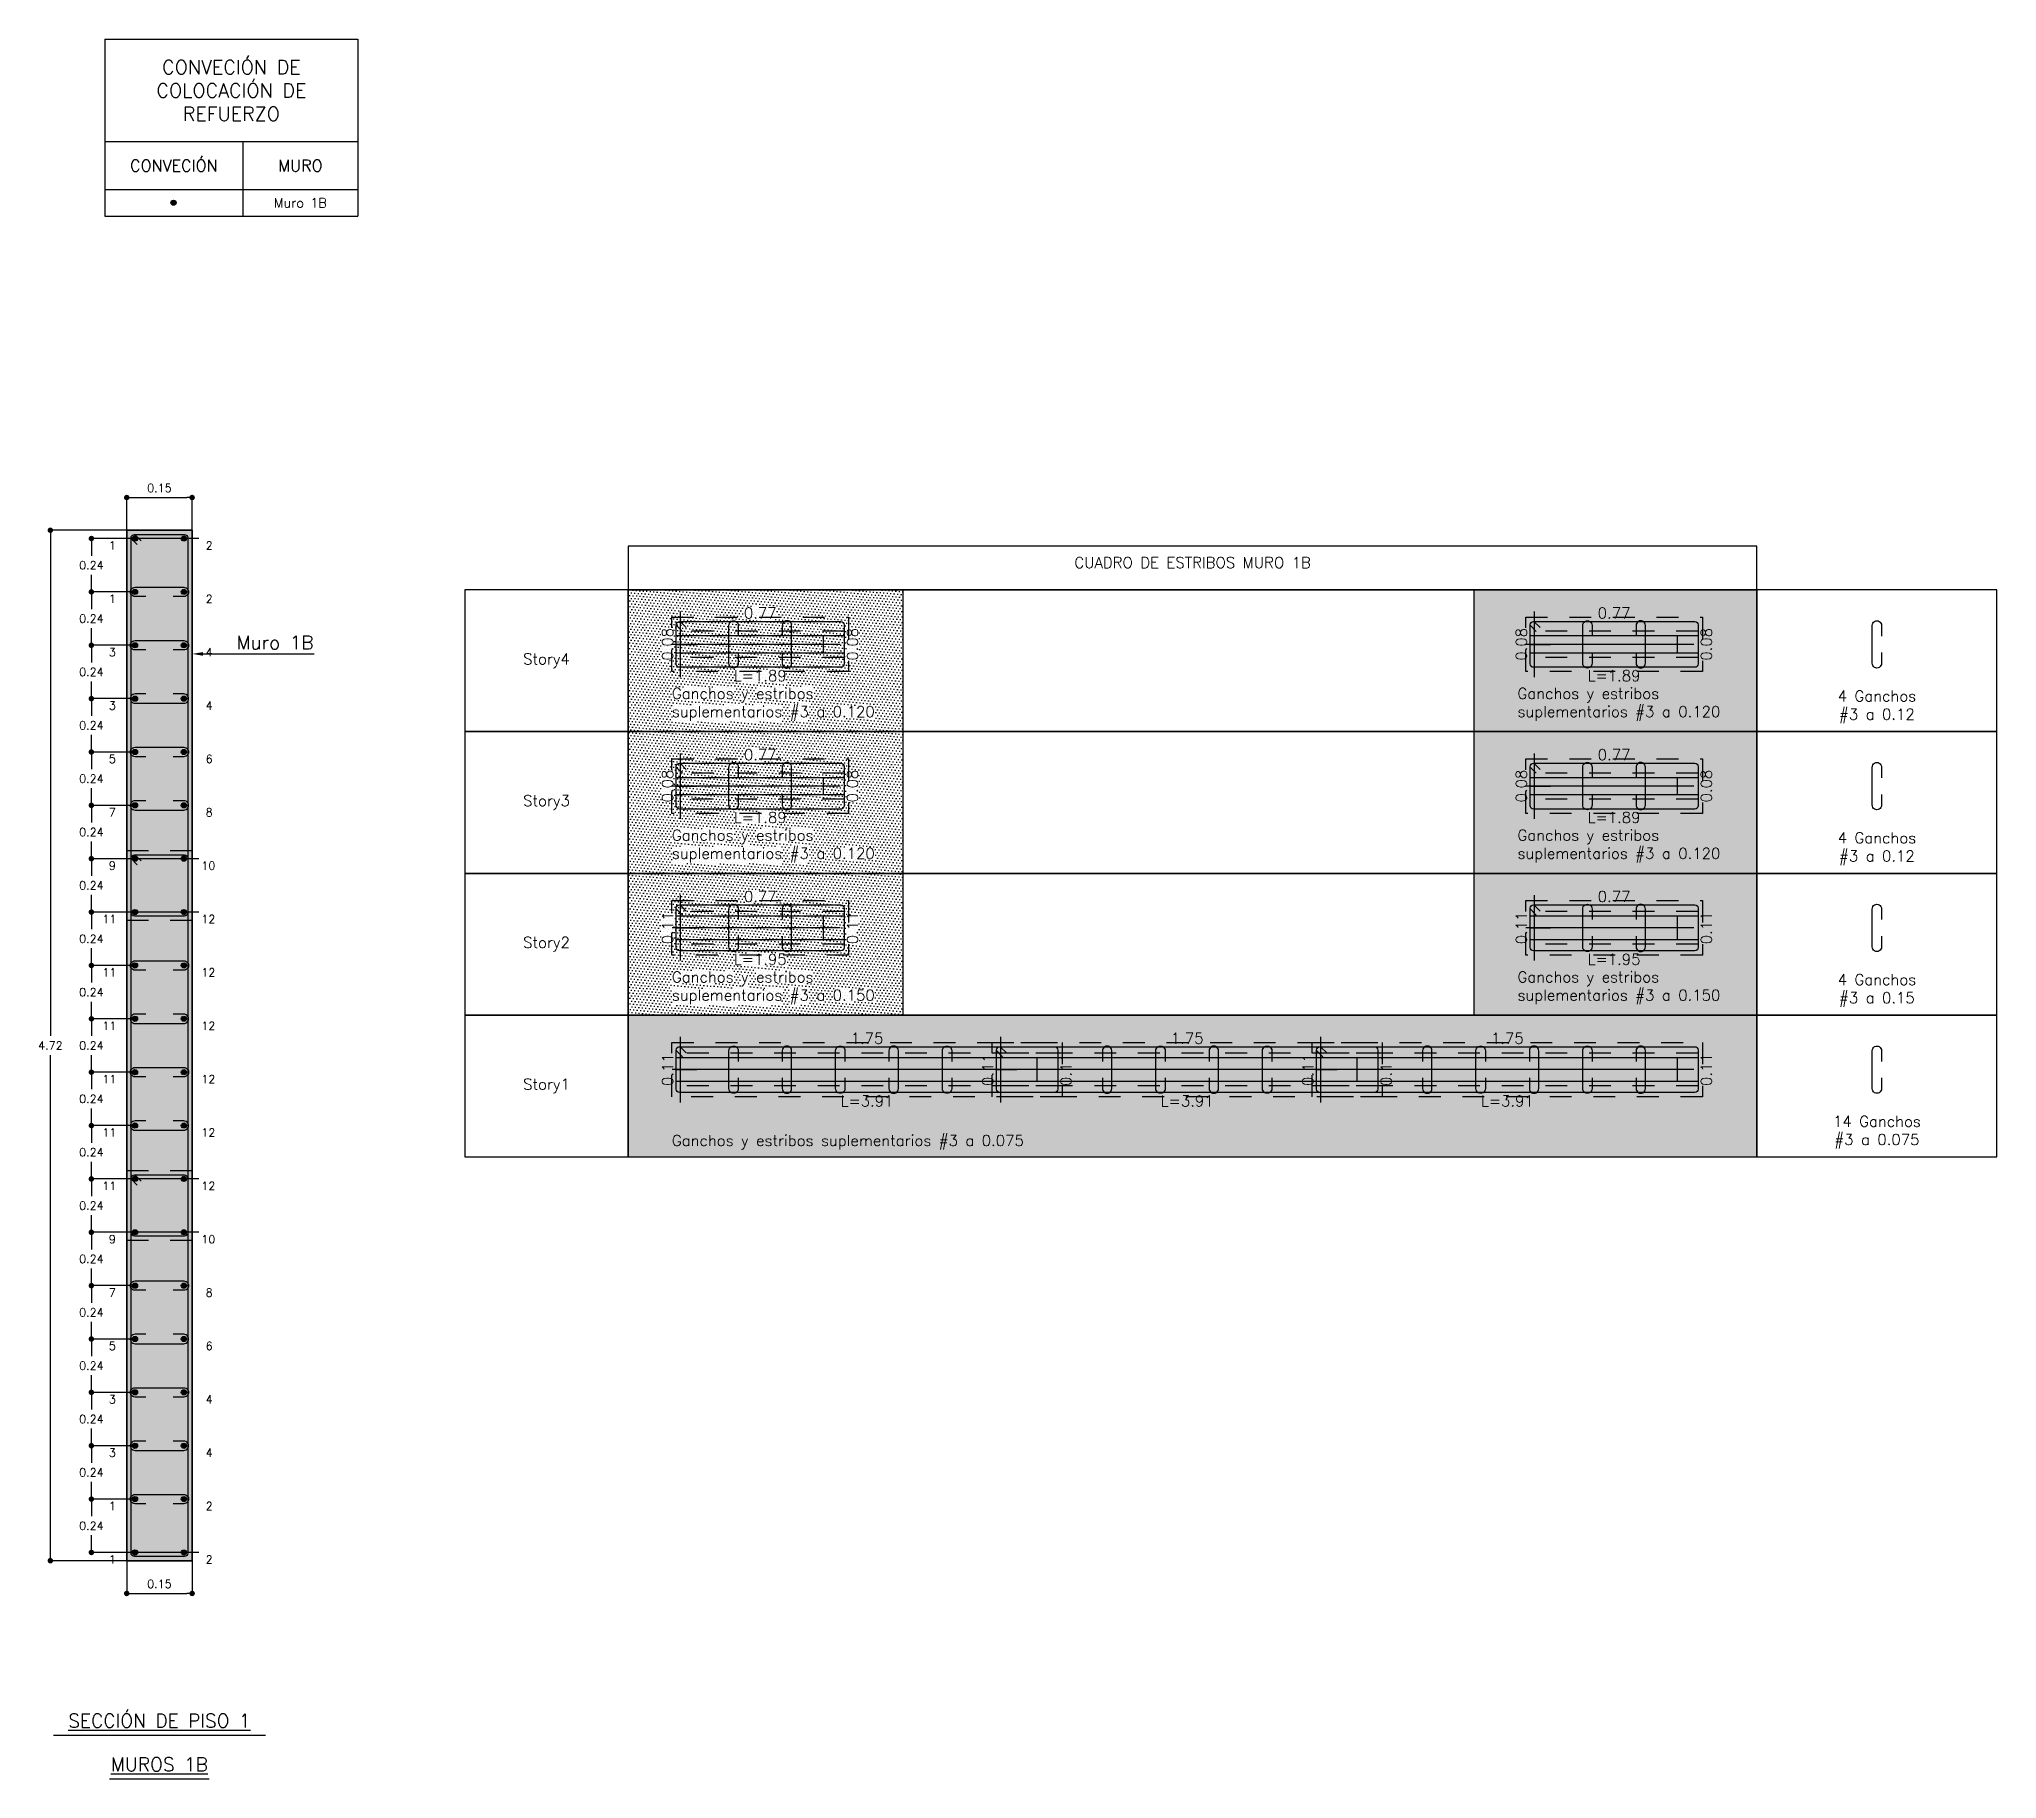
# Model space of a CAD drawing. Header units: millimetres. Extents: x -99999999 to 100000000, y -41 to 20.
# Drawn here: x 150.2 to 159.17, y -13.66 to -5.68 of the extents above; entities that cross this region are included whole.
import ezdxf
from ezdxf.enums import TextEntityAlignment as Align

# ---------------------------------------------------------------- set-up
doc = ezdxf.new("R2010")
doc.units = ezdxf.units.MM
doc.header["$LTSCALE"] = 0.01
doc.header["$PDMODE"] = 3
doc.linetypes.add('DASHED2', pattern=[0.375, 0.25, -0.125])
for name, color, linetype in [('FC_BORDES', 4, 'Continuous'), ('FC_COTAS', 1, 'Continuous'), ('FC_ESTRIBOS', 3, 'Continuous'), ('FC_GANCHOS', 4, 'Continuous'), ('FC_HATCH 252', 252, 'Continuous'), ('FC_HATCH MUROS', 253, 'Continuous'), ('FC_R-100', 12, 'Continuous'), ('FC_R-140', 2, 'Continuous'), ('FC_R-80', 11, 'Continuous'), ('FC_REFUERZO 2', 1, 'Continuous')]:
    doc.layers.add(name, color=color, linetype=linetype)
doc.layers.add('FC_DEFPOINTS', color=250, linetype='Continuous', plot=False)
doc.styles.add('FC_TEXT', font='romans.shx', dxfattribs={"height": 0.002})
doc.styles.add('FC_TEXT1', font='romans.shx')
doc.dimstyles.new('FC_COTAS', dxfattribs={"dimtxt": 0.0015, "dimasz": 0.001, "dimexe": 0, "dimexo": 0, "dimgap": 0.001, "dimtad": 1, "dimtih": 1, "dimtoh": 1, "dimzin": 0, "dimdsep": 46, "dimtxsty": 'FC_TEXT1', "dimblk": 'DOT', "dimcen": 0.09, "dimclrd": 256, "dimclre": 256, "dimclrt": 256, "dimadec": 0, "dimazin": 0, "dimtfac": 1, "dimtix": 1, "dimtmove": 2, "dimatfit": 3, "dimfxl": 1.002, "dimtolj": 1, "dimtzin": 0, "dimlwd": -1, "dimarcsym": 0})

msp = doc.modelspace()

# ---------------------------------------------------------------- texts
at = {"layer": 'FC_R-100', "ltscale": 0.6, "style": 'FC_TEXT'}
for s, p in [('1', (150.5146, -8.0246)), ('2', (150.9586, -8.0246)), ('1', (150.5146, -8.2692)), ('2', (150.9586, -8.2692)), ('3', (150.5146, -8.5139)), ('4', (150.9586, -8.5139)), ('3', (150.5146, -8.7586)), ('4', (150.9586, -8.7586)), ('5', (150.5146, -9.0033)), ('6', (150.9586, -9.0033)), ('7', (150.5146, -9.248)), ('8', (150.9586, -9.248)), ('9', (150.5146, -9.4927)), ('10', (150.9386, -9.4927)), ('11', (150.4846, -9.7374)), ('12', (150.9386, -9.7374)), ('11', (150.4846, -9.982)), ('12', (150.9386, -9.982)), ('11', (150.4846, -10.2267)), ('12', (150.9386, -10.2267)), ('11', (150.4846, -10.4714)), ('12', (150.9386, -10.4714)), ('11', (150.4846, -10.7161)), ('12', (150.9386, -10.7161)), ('11', (150.4846, -10.9608)), ('12', (150.9386, -10.9608)), ('9', (150.5146, -11.2055)), ('10', (150.9386, -11.2055)), ('7', (150.5146, -11.4501)), ('8', (150.9586, -11.4501)), ('5', (150.5146, -11.6948)), ('6', (150.9586, -11.6948)), ('3', (150.5146, -11.9395)), ('4', (150.9586, -11.9395)), ('3', (150.5146, -12.1842)), ('4', (150.9586, -12.1842)), ('1', (150.5146, -12.4289)), ('2', (150.9586, -12.4289)), ('1', (150.5146, -12.6736)), ('2', (150.9586, -12.6736))]:
    msp.add_text(s, height=0.0375, dxfattribs=at).set_placement(p)
at = {"layer": 'FC_R-80', "ltscale": 0.6, "char_height": 0.05, "style": 'FC_TEXT1'}
for s, insert, attachment_point in [('CUADRO DE ESTRIBOS MURO 1B', (155.484, -8.0592), 2), ('Story4', (152.5215, -8.5342), 5), ('Story3', (152.5215, -9.1842), 5), ('Story2', (152.5215, -9.8342), 5), ('Story1', (152.5215, -10.4842), 5), ('Ganchos y estribos suplementarios #3 a 0.075', (153.0965, -10.7092), 1)]:
    msp.add_mtext(s, dxfattribs=dict(at, insert=insert, attachment_point=attachment_point))
for s, insert, width, attachment_point in [('Ganchos y estribos suplementarios #3 a 0.120', (153.0965, -8.6592), 1.2, 1), ('Ganchos y estribos suplementarios #3 a 0.120', (156.9735, -8.6592), 1.2, 1), ('4 Ganchos #3 a 0.12', (158.6215, -8.7462), 0.45, 5), ('Ganchos y estribos suplementarios #3 a 0.120', (153.0965, -9.3092), 1.2, 1), ('Ganchos y estribos suplementarios #3 a 0.120', (156.9735, -9.3092), 1.2, 1), ('4 Ganchos #3 a 0.12', (158.6215, -9.3962), 0.45, 5), ('Ganchos y estribos suplementarios #3 a 0.150', (153.0965, -9.9592), 1.2, 1), ('Ganchos y estribos suplementarios #3 a 0.150', (156.9735, -9.9592), 1.2, 1), ('4 Ganchos #3 a 0.15', (158.6215, -10.0462), 0.45, 5), ('14 Ganchos #3 a 0.075', (158.6215, -10.6962), 0.45, 5)]:
    msp.add_mtext(s, dxfattribs=dict(at, insert=insert, width=width, attachment_point=attachment_point))

# ---------------------------------------------------------------- blocks, each defined once
blk = doc.blocks.new('*T743')
at = {"layer": 'FC_BORDES', "color": 0, "linetype": 'ByBlock', "lineweight": -2, "ltscale": 0.6, "transparency": 16777216}
for p, q in [((0, 0), (1.16, 0)), ((0, 0), (0, -0.811)), ((1.16, 0), (1.16, -0.811)), ((0, -0.4697), (1.16, -0.4697)), ((0.6327, -0.4697), (0.6327, -0.811)), ((0, -0.6898), (1.16, -0.6898)), ((0, -0.811), (1.16, -0.811))]:
    blk.add_line(p, q, dxfattribs=at)
at = {"layer": 'FC_BORDES', "color": 5, "ltscale": 0.6, "transparency": 16777216, "insert": (0.58, -0.2349), "char_height": 0.06416, "width": 1.148, "attachment_point": 5, "style": 'FC_TEXT1'}
blk.add_mtext('CONVECIÓN DE COLOCACIÓN DE REFUERZO', dxfattribs=at)
at = {"layer": 'FC_BORDES', "color": 2, "ltscale": 0.6, "transparency": 16777216, "char_height": 0.05346, "attachment_point": 5, "style": 'FC_TEXT1'}
for s, insert, width in [('CONVECIÓN', (0.3163, -0.5797), 0.62067), ('MURO', (0.8963, -0.5797), 0.51533)]:
    blk.add_mtext(s, dxfattribs=dict(at, insert=insert, width=width))
at = {"layer": 'FC_BORDES', "color": 11, "ltscale": 0.6, "transparency": 16777216, "insert": (0.8963, -0.7504), "char_height": 0.04277, "width": 0.51533, "attachment_point": 5, "style": 'FC_TEXT1'}
blk.add_mtext('Muro 1B', dxfattribs=at)
blk = doc.blocks.new('*U176')
h = blk.add_hatch(color=0)
h.dxf.hatch_style = 1
edge = h.paths.add_edge_path()
edge.add_arc((0, 0), 0.0119, 0, 360, ccw=False)
at = {"color": 0}
blk.add_circle((0, 0), 0.0119, dxfattribs=at)
blk = doc.blocks.new('*U747')
at = {"layer": 'FC_DEFPOINTS', "linetype": 'DASHED2', "ltscale": 0.6}
blk.add_lwpolyline([(-0.038, 0.1251), (1.7508, 0.1251), (1.7508, -0.1249), (-0.038, -0.1249)], close=True, dxfattribs=at)
at = {"layer": 'FC_DEFPOINTS', "ltscale": 0.6}
for points in [[(0, 0.1501), (0, -0.1499)], [(1.7118, 0.0001), (-0.037, 0.0001)], [(0.076, 0.0001), (-0.018, 0.0001), (-0.018, 0.0551), (1.7308, 0.0551), (1.7308, -0.0549), (-0.018, -0.0549), (-0.018, 0), (0.076, 0)], [(1.6364, -0.0549), (1.6364, 0.0551)]]:
    blk.add_lwpolyline(points, dxfattribs=at)
at = {"layer": 'FC_DEFPOINTS', "linetype": 'DASHED2', "ltscale": 0.6}
for points in [[(1.7308, 0.0751), (-0.018, 0.0751)], [(1.7308, -0.0749), (-0.018, -0.0749)]]:
    blk.add_lwpolyline(points, dxfattribs=at)
at = {"layer": 'FC_ESTRIBOS', "ltscale": 0.6}
blk.add_lwpolyline([(-0.003, 0.1051), (1.7158, 0.1051, -0.414214), (1.7308, 0.0901), (1.7308, -0.0899, -0.414214), (1.7158, -0.1049), (-0.003, -0.1049, -0.414214), (-0.018, -0.0899), (-0.018, 0.0901, -0.414214)], format="xyb", close=True, dxfattribs=at)
for points in [[(-0.0003, 0.1051), (0.028, 0.0768)], [(-0.018, 0.0874), (0.0103, 0.0591)]]:
    blk.add_lwpolyline(points, dxfattribs=at)
at = {"layer": 'FC_R-80', "char_height": 0.05, "attachment_point": 5, "style": 'FC_TEXT'}
for s, insert, width in [('1.75', (0.8564, 0.144), 1.508813), ('L=3.91', (0.8564, -0.1439), 1.611194)]:
    blk.add_mtext(s, dxfattribs=dict(at, insert=insert, width=width))
at = {"layer": 'FC_R-80', "char_height": 0.05, "width": 0.136214, "attachment_point": 5, "rotation": 90, "style": 'FC_TEXT'}
for insert in [(-0.058, 0.0001), (1.7687, 0.0001)]:
    blk.add_mtext('0.11', dxfattribs=dict(at, insert=insert))
blk = doc.blocks.new('*U740')
at = {"layer": 'FC_GANCHOS', "color": 0, "lineweight": -2}
blk.add_lwpolyline([(0.049, -0.0215), (0.0005, -0.0215, -1.022233), (0.0005, 0.0215), (0.1735, 0.0215, -1.022233), (0.1735, -0.0215), (0.125, -0.0215)], format="xyb", dxfattribs=at)
blk = doc.blocks.new('*U741')
at = {"layer": 'FC_GANCHOS', "color": 0, "lineweight": -2}
blk.add_lwpolyline([(0.049, 0.0215), (0.0005, 0.0215, 1.022233), (0.0005, -0.0215), (0.1735, -0.0215, 1.022233), (0.1735, 0.0215), (0.125, 0.0215)], format="xyb", dxfattribs=at)
blk = doc.blocks.new('*U748')
at = {"layer": 'FC_DEFPOINTS', "linetype": 'DASHED2', "ltscale": 0.6}
blk.add_lwpolyline([(-0.038, 0.1251), (0.7721, 0.1251), (0.7721, -0.1249), (-0.038, -0.1249)], close=True, dxfattribs=at)
at = {"layer": 'FC_DEFPOINTS', "ltscale": 0.6}
for points in [[(0, 0.1501), (0, -0.1499)], [(0.7331, 0.0001), (-0.037, 0.0001)], [(0.076, 0.0001), (-0.018, 0.0001), (-0.018, 0.0551), (0.7521, 0.0551), (0.7521, -0.0549), (-0.018, -0.0549), (-0.018, 0), (0.076, 0)], [(0.6577, -0.0549), (0.6577, 0.0551)]]:
    blk.add_lwpolyline(points, dxfattribs=at)
at = {"layer": 'FC_DEFPOINTS', "linetype": 'DASHED2', "ltscale": 0.6}
for points in [[(0.7521, 0.0751), (-0.018, 0.0751)], [(0.7521, -0.0749), (-0.018, -0.0749)]]:
    blk.add_lwpolyline(points, dxfattribs=at)
at = {"layer": 'FC_ESTRIBOS', "ltscale": 0.6}
blk.add_lwpolyline([(-0.003, 0.1051), (0.7371, 0.1051, -0.414214), (0.7521, 0.0901), (0.7521, -0.0899, -0.414214), (0.7371, -0.1049), (-0.003, -0.1049, -0.414214), (-0.018, -0.0899), (-0.018, 0.0901, -0.414214)], format="xyb", close=True, dxfattribs=at)
for points in [[(-0.0003, 0.1051), (0.028, 0.0768)], [(-0.018, 0.0874), (0.0103, 0.0591)]]:
    blk.add_lwpolyline(points, dxfattribs=at)
at = {"layer": 'FC_R-80', "char_height": 0.05, "attachment_point": 5, "style": 'FC_TEXT'}
for s, insert, width in [('0.77', (0.367, 0.144), 0.530076), ('L=1.95', (0.367, -0.1439), 0.632457)]:
    blk.add_mtext(s, dxfattribs=dict(at, insert=insert, width=width))
at = {"layer": 'FC_R-80', "char_height": 0.05, "width": 0.136214, "attachment_point": 5, "rotation": 90, "style": 'FC_TEXT'}
for insert in [(-0.058, 0.0001), (0.79, 0.0001)]:
    blk.add_mtext('0.11', dxfattribs=dict(at, insert=insert))
blk = doc.blocks.new('*U749')
at = {"layer": 'FC_DEFPOINTS', "linetype": 'DASHED2', "ltscale": 0.6}
blk.add_lwpolyline([(-0.038, 0.1251), (0.7721, 0.1251), (0.7721, -0.1249), (-0.038, -0.1249)], close=True, dxfattribs=at)
at = {"layer": 'FC_DEFPOINTS', "ltscale": 0.6}
for points in [[(0, 0.1501), (0, -0.1499)], [(0.7331, 0.0001), (-0.037, 0.0001)], [(0.076, 0.0001), (-0.018, 0.0001), (-0.018, 0.0401), (0.7521, 0.0401), (0.7521, -0.0399), (-0.018, -0.0399), (-0.018, 0), (0.076, 0)], [(0.6577, -0.0399), (0.6577, 0.0401)]]:
    blk.add_lwpolyline(points, dxfattribs=at)
at = {"layer": 'FC_DEFPOINTS', "linetype": 'DASHED2', "ltscale": 0.6}
for points in [[(0.7521, 0.0601), (-0.018, 0.0601)], [(0.7521, -0.0599), (-0.018, -0.0599)]]:
    blk.add_lwpolyline(points, dxfattribs=at)
at = {"layer": 'FC_ESTRIBOS', "ltscale": 0.6}
blk.add_lwpolyline([(-0.003, 0.1051), (0.7371, 0.1051, -0.414214), (0.7521, 0.0901), (0.7521, -0.0899, -0.414214), (0.7371, -0.1049), (-0.003, -0.1049, -0.414214), (-0.018, -0.0899), (-0.018, 0.0901, -0.414214)], format="xyb", close=True, dxfattribs=at)
for points in [[(-0.0003, 0.1051), (0.028, 0.0768)], [(-0.018, 0.0874), (0.0103, 0.0591)]]:
    blk.add_lwpolyline(points, dxfattribs=at)
at = {"layer": 'FC_R-80', "char_height": 0.05, "attachment_point": 5, "style": 'FC_TEXT'}
for s, insert, width in [('0.77', (0.367, 0.144), 0.530076), ('L=1.89', (0.367, -0.1439), 0.632457)]:
    blk.add_mtext(s, dxfattribs=dict(at, insert=insert, width=width))
at = {"layer": 'FC_R-80', "char_height": 0.05, "width": 0.136214, "attachment_point": 5, "rotation": 90, "style": 'FC_TEXT'}
for insert in [(-0.058, 0.0001), (0.79, 0.0001)]:
    blk.add_mtext('0.08', dxfattribs=dict(at, insert=insert))
blk = doc.blocks.new('*U690')
at = {"layer": 'FC_R-140', "color": 4, "ltscale": 1.5}
blk.add_lwpolyline([(-0.01945, 0), (0.01945, 0)], dxfattribs=at)
at = {"layer": 'FC_R-140', "ltscale": 1.5, "style": 'FC_TEXT1'}
blk.add_attdef('%%UTÍTULO', text='', height=0.0025, dxfattribs=at).set_placement((0, 0.00266), align=Align.MIDDLE_CENTER)
at = {"layer": 'FC_R-80', "ltscale": 1.5, "style": 'FC_TEXT1'}
blk.add_attdef('ESCALA', text='', height=0.002, dxfattribs=at).set_placement((-0.01945, -0.0017), align=Align.MIDDLE_LEFT)
blk = doc.blocks.new('*U742')
at = {"layer": 'FC_R-140', "color": 4, "ltscale": 1.5}
blk.add_lwpolyline([(-0.00915, 0), (0.00915, 0)], dxfattribs=at)
at = {"layer": 'FC_R-140', "ltscale": 1.5, "style": 'FC_TEXT1'}
blk.add_attdef('%%UTÍTULO', text='', height=0.0025, dxfattribs=at).set_placement((0, 0.00266), align=Align.MIDDLE_CENTER)
at = {"layer": 'FC_R-80', "ltscale": 1.5, "style": 'FC_TEXT1'}
blk.add_attdef('ESCALA', text='', height=0.002, dxfattribs=at).set_placement((-0.00915, -0.0017), align=Align.MIDDLE_LEFT)
blk = doc.blocks.new('*U692')
at = {"linetype": 'ByBlock', "lineweight": -2, "ltscale": 0.6}
for points in [[(-0.00431, 0), (0, 0)], [(0, 0), (0.01607, 0)]]:
    blk.add_lwpolyline(points, dxfattribs=at)
at = {"ltscale": 0.6}
blk.add_solid([(-0.00431, -0.00033), (-0.00631, 0), (-0.00431, 0.00033)], dxfattribs=at)
at = {"layer": 'FC_R-140', "ltscale": 0.6, "style": 'FC_TEXT'}
blk.add_attdef('MURO_X', text='', height=0.0025, dxfattribs=at).set_placement((0.01596, 0.00334), align=Align.TOP_RIGHT)
blk = doc.blocks.new('_Dot')
at = {"color": 0, "linetype": 'ByBlock', "lineweight": -2}
blk.add_line((-0.5, 0), (-1, 0), dxfattribs=at)
at = {"color": 0, "linetype": 'ByBlock', "const_width": 0.5}
blk.add_lwpolyline([(-0.25, 0, 1), (0.25, 0, 1)], format="xyb", close=True, dxfattribs=at)
blk = doc.blocks.new('*D753')
at = {"layer": 'Defpoints', "color": 0, "ltscale": 0.6, "transparency": 16777216}
for p in [(150.4346, -12.3783), (150.6346, -12.3783), (150.6346, -12.6229)]:
    blk.add_point(p, dxfattribs=at)
at = {"layer": 'FC_COTAS', "lineweight": -2, "ltscale": 0.6, "transparency": 16777216}
for p, q in [((150.6346, -12.3783), (150.4346, -12.3783)), ((150.6346, -12.6229), (150.4346, -12.6229))]:
    blk.add_line(p, q, dxfattribs=at)
at = {"layer": 'FC_COTAS', "ltscale": 0.6, "transparency": 16777216}
for p, q in [((150.4346, -12.4033), (150.4346, -12.4568)), ((150.4346, -12.5979), (150.4346, -12.5443))]:
    blk.add_line(p, q, dxfattribs=at)
at = {"layer": 'FC_COTAS', "ltscale": 0.6, "transparency": 16777216, "xscale": 0.025, "yscale": 0.025, "zscale": 0.025}
for p, rotation in [((150.4346, -12.3783), 90), ((150.4346, -12.6229), 270)]:
    blk.add_blockref('_Dot', p, dxfattribs=dict(at, rotation=rotation))
at = {"layer": 'FC_COTAS', "ltscale": 0.6, "transparency": 16777216, "insert": (150.4346, -12.5006), "char_height": 0.0375, "attachment_point": 5, "style": 'FC_TEXT1'}
blk.add_mtext('\\A1;0.24', dxfattribs=at)
blk = doc.blocks.new('*D754')
at = {"layer": 'Defpoints', "color": 0, "ltscale": 0.6, "transparency": 16777216}
for p in [(150.4346, -12.1336), (150.6346, -12.1336), (150.6346, -12.3783)]:
    blk.add_point(p, dxfattribs=at)
at = {"layer": 'FC_COTAS', "lineweight": -2, "ltscale": 0.6, "transparency": 16777216}
for p, q in [((150.6346, -12.1336), (150.4346, -12.1336)), ((150.6346, -12.3783), (150.4346, -12.3783))]:
    blk.add_line(p, q, dxfattribs=at)
at = {"layer": 'FC_COTAS', "ltscale": 0.6, "transparency": 16777216}
for p, q in [((150.4346, -12.1586), (150.4346, -12.2122)), ((150.4346, -12.3533), (150.4346, -12.2997))]:
    blk.add_line(p, q, dxfattribs=at)
at = {"layer": 'FC_COTAS', "ltscale": 0.6, "transparency": 16777216, "xscale": 0.025, "yscale": 0.025, "zscale": 0.025}
for p, rotation in [((150.4346, -12.1336), 90), ((150.4346, -12.3783), 270)]:
    blk.add_blockref('_Dot', p, dxfattribs=dict(at, rotation=rotation))
at = {"layer": 'FC_COTAS', "ltscale": 0.6, "transparency": 16777216, "insert": (150.4346, -12.2559), "char_height": 0.0375, "attachment_point": 5, "style": 'FC_TEXT1'}
blk.add_mtext('\\A1;0.24', dxfattribs=at)
blk = doc.blocks.new('*D755')
at = {"layer": 'Defpoints', "color": 0, "ltscale": 0.6, "transparency": 16777216}
for p in [(150.4346, -11.8889), (150.6346, -11.8889), (150.6346, -12.1336)]:
    blk.add_point(p, dxfattribs=at)
at = {"layer": 'FC_COTAS', "lineweight": -2, "ltscale": 0.6, "transparency": 16777216}
for p, q in [((150.6346, -11.8889), (150.4346, -11.8889)), ((150.6346, -12.1336), (150.4346, -12.1336))]:
    blk.add_line(p, q, dxfattribs=at)
at = {"layer": 'FC_COTAS', "ltscale": 0.6, "transparency": 16777216}
for p, q in [((150.4346, -11.9139), (150.4346, -11.9675)), ((150.4346, -12.1086), (150.4346, -12.055))]:
    blk.add_line(p, q, dxfattribs=at)
at = {"layer": 'FC_COTAS', "ltscale": 0.6, "transparency": 16777216, "xscale": 0.025, "yscale": 0.025, "zscale": 0.025}
for p, rotation in [((150.4346, -11.8889), 90), ((150.4346, -12.1336), 270)]:
    blk.add_blockref('_Dot', p, dxfattribs=dict(at, rotation=rotation))
at = {"layer": 'FC_COTAS', "ltscale": 0.6, "transparency": 16777216, "insert": (150.4346, -12.0112), "char_height": 0.0375, "attachment_point": 5, "style": 'FC_TEXT1'}
blk.add_mtext('\\A1;0.24', dxfattribs=at)
blk = doc.blocks.new('*D756')
at = {"layer": 'Defpoints', "color": 0, "ltscale": 0.6, "transparency": 16777216}
for p in [(150.4346, -11.6442), (150.6346, -11.6442), (150.6346, -11.8889)]:
    blk.add_point(p, dxfattribs=at)
at = {"layer": 'FC_COTAS', "lineweight": -2, "ltscale": 0.6, "transparency": 16777216}
for p, q in [((150.6346, -11.6442), (150.4346, -11.6442)), ((150.6346, -11.8889), (150.4346, -11.8889))]:
    blk.add_line(p, q, dxfattribs=at)
at = {"layer": 'FC_COTAS', "ltscale": 0.6, "transparency": 16777216}
for p, q in [((150.4346, -11.6692), (150.4346, -11.7228)), ((150.4346, -11.8639), (150.4346, -11.8103))]:
    blk.add_line(p, q, dxfattribs=at)
at = {"layer": 'FC_COTAS', "ltscale": 0.6, "transparency": 16777216, "xscale": 0.025, "yscale": 0.025, "zscale": 0.025}
for p, rotation in [((150.4346, -11.6442), 90), ((150.4346, -11.8889), 270)]:
    blk.add_blockref('_Dot', p, dxfattribs=dict(at, rotation=rotation))
at = {"layer": 'FC_COTAS', "ltscale": 0.6, "transparency": 16777216, "insert": (150.4346, -11.7665), "char_height": 0.0375, "attachment_point": 5, "style": 'FC_TEXT1'}
blk.add_mtext('\\A1;0.24', dxfattribs=at)
blk = doc.blocks.new('*D757')
at = {"layer": 'Defpoints', "color": 0, "ltscale": 0.6, "transparency": 16777216}
for p in [(150.4346, -11.3995), (150.6346, -11.3995), (150.6346, -11.6442)]:
    blk.add_point(p, dxfattribs=at)
at = {"layer": 'FC_COTAS', "lineweight": -2, "ltscale": 0.6, "transparency": 16777216}
for p, q in [((150.6346, -11.3995), (150.4346, -11.3995)), ((150.6346, -11.6442), (150.4346, -11.6442))]:
    blk.add_line(p, q, dxfattribs=at)
at = {"layer": 'FC_COTAS', "ltscale": 0.6, "transparency": 16777216}
for p, q in [((150.4346, -11.4245), (150.4346, -11.4781)), ((150.4346, -11.6192), (150.4346, -11.5656))]:
    blk.add_line(p, q, dxfattribs=at)
at = {"layer": 'FC_COTAS', "ltscale": 0.6, "transparency": 16777216, "xscale": 0.025, "yscale": 0.025, "zscale": 0.025}
for p, rotation in [((150.4346, -11.3995), 90), ((150.4346, -11.6442), 270)]:
    blk.add_blockref('_Dot', p, dxfattribs=dict(at, rotation=rotation))
at = {"layer": 'FC_COTAS', "ltscale": 0.6, "transparency": 16777216, "insert": (150.4346, -11.5219), "char_height": 0.0375, "attachment_point": 5, "style": 'FC_TEXT1'}
blk.add_mtext('\\A1;0.24', dxfattribs=at)
blk = doc.blocks.new('*D758')
at = {"layer": 'Defpoints', "color": 0, "ltscale": 0.6, "transparency": 16777216}
for p in [(150.4346, -11.1548), (150.6346, -11.1548), (150.6346, -11.3995)]:
    blk.add_point(p, dxfattribs=at)
at = {"layer": 'FC_COTAS', "lineweight": -2, "ltscale": 0.6, "transparency": 16777216}
for p, q in [((150.6346, -11.1548), (150.4346, -11.1548)), ((150.6346, -11.3995), (150.4346, -11.3995))]:
    blk.add_line(p, q, dxfattribs=at)
at = {"layer": 'FC_COTAS', "ltscale": 0.6, "transparency": 16777216}
for p, q in [((150.4346, -11.1798), (150.4346, -11.2334)), ((150.4346, -11.3745), (150.4346, -11.3209))]:
    blk.add_line(p, q, dxfattribs=at)
at = {"layer": 'FC_COTAS', "ltscale": 0.6, "transparency": 16777216, "xscale": 0.025, "yscale": 0.025, "zscale": 0.025}
for p, rotation in [((150.4346, -11.1548), 90), ((150.4346, -11.3995), 270)]:
    blk.add_blockref('_Dot', p, dxfattribs=dict(at, rotation=rotation))
at = {"layer": 'FC_COTAS', "ltscale": 0.6, "transparency": 16777216, "insert": (150.4346, -11.2772), "char_height": 0.0375, "attachment_point": 5, "style": 'FC_TEXT1'}
blk.add_mtext('\\A1;0.24', dxfattribs=at)
blk = doc.blocks.new('*D759')
at = {"layer": 'Defpoints', "color": 0, "ltscale": 0.6, "transparency": 16777216}
for p in [(150.4346, -10.9102), (150.6346, -10.9102), (150.6346, -11.1548)]:
    blk.add_point(p, dxfattribs=at)
at = {"layer": 'FC_COTAS', "lineweight": -2, "ltscale": 0.6, "transparency": 16777216}
for p, q in [((150.6346, -10.9102), (150.4346, -10.9102)), ((150.6346, -11.1548), (150.4346, -11.1548))]:
    blk.add_line(p, q, dxfattribs=at)
at = {"layer": 'FC_COTAS', "ltscale": 0.6, "transparency": 16777216}
for p, q in [((150.4346, -10.9352), (150.4346, -10.9887)), ((150.4346, -11.1298), (150.4346, -11.0762))]:
    blk.add_line(p, q, dxfattribs=at)
at = {"layer": 'FC_COTAS', "ltscale": 0.6, "transparency": 16777216, "xscale": 0.025, "yscale": 0.025, "zscale": 0.025}
for p, rotation in [((150.4346, -10.9102), 90), ((150.4346, -11.1548), 270)]:
    blk.add_blockref('_Dot', p, dxfattribs=dict(at, rotation=rotation))
at = {"layer": 'FC_COTAS', "ltscale": 0.6, "transparency": 16777216, "insert": (150.4346, -11.0325), "char_height": 0.0375, "attachment_point": 5, "style": 'FC_TEXT1'}
blk.add_mtext('\\A1;0.24', dxfattribs=at)
blk = doc.blocks.new('*D760')
at = {"layer": 'Defpoints', "color": 0, "ltscale": 0.6, "transparency": 16777216}
for p in [(150.4346, -10.6655), (150.6346, -10.6655), (150.6346, -10.9102)]:
    blk.add_point(p, dxfattribs=at)
at = {"layer": 'FC_COTAS', "lineweight": -2, "ltscale": 0.6, "transparency": 16777216}
for p, q in [((150.6346, -10.6655), (150.4346, -10.6655)), ((150.6346, -10.9102), (150.4346, -10.9102))]:
    blk.add_line(p, q, dxfattribs=at)
at = {"layer": 'FC_COTAS', "ltscale": 0.6, "transparency": 16777216}
for p, q in [((150.4346, -10.6905), (150.4346, -10.7441)), ((150.4346, -10.8852), (150.4346, -10.8316))]:
    blk.add_line(p, q, dxfattribs=at)
at = {"layer": 'FC_COTAS', "ltscale": 0.6, "transparency": 16777216, "xscale": 0.025, "yscale": 0.025, "zscale": 0.025}
for p, rotation in [((150.4346, -10.6655), 90), ((150.4346, -10.9102), 270)]:
    blk.add_blockref('_Dot', p, dxfattribs=dict(at, rotation=rotation))
at = {"layer": 'FC_COTAS', "ltscale": 0.6, "transparency": 16777216, "insert": (150.4346, -10.7878), "char_height": 0.0375, "attachment_point": 5, "style": 'FC_TEXT1'}
blk.add_mtext('\\A1;0.24', dxfattribs=at)
blk = doc.blocks.new('*D761')
at = {"layer": 'Defpoints', "color": 0, "ltscale": 0.6, "transparency": 16777216}
for p in [(150.4346, -10.4208), (150.6346, -10.4208), (150.6346, -10.6655)]:
    blk.add_point(p, dxfattribs=at)
at = {"layer": 'FC_COTAS', "lineweight": -2, "ltscale": 0.6, "transparency": 16777216}
for p, q in [((150.6346, -10.4208), (150.4346, -10.4208)), ((150.6346, -10.6655), (150.4346, -10.6655))]:
    blk.add_line(p, q, dxfattribs=at)
at = {"layer": 'FC_COTAS', "ltscale": 0.6, "transparency": 16777216}
for p, q in [((150.4346, -10.4458), (150.4346, -10.4994)), ((150.4346, -10.6405), (150.4346, -10.5869))]:
    blk.add_line(p, q, dxfattribs=at)
at = {"layer": 'FC_COTAS', "ltscale": 0.6, "transparency": 16777216, "xscale": 0.025, "yscale": 0.025, "zscale": 0.025}
for p, rotation in [((150.4346, -10.4208), 90), ((150.4346, -10.6655), 270)]:
    blk.add_blockref('_Dot', p, dxfattribs=dict(at, rotation=rotation))
at = {"layer": 'FC_COTAS', "ltscale": 0.6, "transparency": 16777216, "insert": (150.4346, -10.5431), "char_height": 0.0375, "attachment_point": 5, "style": 'FC_TEXT1'}
blk.add_mtext('\\A1;0.24', dxfattribs=at)
blk = doc.blocks.new('*D762')
at = {"layer": 'Defpoints', "color": 0, "ltscale": 0.6, "transparency": 16777216}
for p in [(150.4346, -10.1761), (150.6346, -10.1761), (150.6346, -10.4208)]:
    blk.add_point(p, dxfattribs=at)
at = {"layer": 'FC_COTAS', "lineweight": -2, "ltscale": 0.6, "transparency": 16777216}
for p, q in [((150.6346, -10.1761), (150.4346, -10.1761)), ((150.6346, -10.4208), (150.4346, -10.4208))]:
    blk.add_line(p, q, dxfattribs=at)
at = {"layer": 'FC_COTAS', "ltscale": 0.6, "transparency": 16777216}
for p, q in [((150.4346, -10.2011), (150.4346, -10.2547)), ((150.4346, -10.3958), (150.4346, -10.3422))]:
    blk.add_line(p, q, dxfattribs=at)
at = {"layer": 'FC_COTAS', "ltscale": 0.6, "transparency": 16777216, "xscale": 0.025, "yscale": 0.025, "zscale": 0.025}
for p, rotation in [((150.4346, -10.1761), 90), ((150.4346, -10.4208), 270)]:
    blk.add_blockref('_Dot', p, dxfattribs=dict(at, rotation=rotation))
at = {"layer": 'FC_COTAS', "ltscale": 0.6, "transparency": 16777216, "insert": (150.4346, -10.2984), "char_height": 0.0375, "attachment_point": 5, "style": 'FC_TEXT1'}
blk.add_mtext('\\A1;0.24', dxfattribs=at)
blk = doc.blocks.new('*D763')
at = {"layer": 'Defpoints', "color": 0, "ltscale": 0.6, "transparency": 16777216}
for p in [(150.4346, -9.9314), (150.6346, -9.9314), (150.6346, -10.1761)]:
    blk.add_point(p, dxfattribs=at)
at = {"layer": 'FC_COTAS', "lineweight": -2, "ltscale": 0.6, "transparency": 16777216}
for p, q in [((150.6346, -9.9314), (150.4346, -9.9314)), ((150.6346, -10.1761), (150.4346, -10.1761))]:
    blk.add_line(p, q, dxfattribs=at)
at = {"layer": 'FC_COTAS', "ltscale": 0.6, "transparency": 16777216}
for p, q in [((150.4346, -9.9564), (150.4346, -10.01)), ((150.4346, -10.1511), (150.4346, -10.0975))]:
    blk.add_line(p, q, dxfattribs=at)
at = {"layer": 'FC_COTAS', "ltscale": 0.6, "transparency": 16777216, "xscale": 0.025, "yscale": 0.025, "zscale": 0.025}
for p, rotation in [((150.4346, -9.9314), 90), ((150.4346, -10.1761), 270)]:
    blk.add_blockref('_Dot', p, dxfattribs=dict(at, rotation=rotation))
at = {"layer": 'FC_COTAS', "ltscale": 0.6, "transparency": 16777216, "insert": (150.4346, -10.0538), "char_height": 0.0375, "attachment_point": 5, "style": 'FC_TEXT1'}
blk.add_mtext('\\A1;0.24', dxfattribs=at)
blk = doc.blocks.new('*D764')
at = {"layer": 'Defpoints', "color": 0, "ltscale": 0.6, "transparency": 16777216}
for p in [(150.4346, -9.6867), (150.6346, -9.6867), (150.6346, -9.9314)]:
    blk.add_point(p, dxfattribs=at)
at = {"layer": 'FC_COTAS', "lineweight": -2, "ltscale": 0.6, "transparency": 16777216}
for p, q in [((150.6346, -9.6867), (150.4346, -9.6867)), ((150.6346, -9.9314), (150.4346, -9.9314))]:
    blk.add_line(p, q, dxfattribs=at)
at = {"layer": 'FC_COTAS', "ltscale": 0.6, "transparency": 16777216}
for p, q in [((150.4346, -9.7117), (150.4346, -9.7653)), ((150.4346, -9.9064), (150.4346, -9.8528))]:
    blk.add_line(p, q, dxfattribs=at)
at = {"layer": 'FC_COTAS', "ltscale": 0.6, "transparency": 16777216, "xscale": 0.025, "yscale": 0.025, "zscale": 0.025}
for p, rotation in [((150.4346, -9.6867), 90), ((150.4346, -9.9314), 270)]:
    blk.add_blockref('_Dot', p, dxfattribs=dict(at, rotation=rotation))
at = {"layer": 'FC_COTAS', "ltscale": 0.6, "transparency": 16777216, "insert": (150.4346, -9.8091), "char_height": 0.0375, "attachment_point": 5, "style": 'FC_TEXT1'}
blk.add_mtext('\\A1;0.24', dxfattribs=at)
blk = doc.blocks.new('*D765')
at = {"layer": 'Defpoints', "color": 0, "ltscale": 0.6, "transparency": 16777216}
for p in [(150.4346, -9.442), (150.6346, -9.442), (150.6346, -9.6867)]:
    blk.add_point(p, dxfattribs=at)
at = {"layer": 'FC_COTAS', "lineweight": -2, "ltscale": 0.6, "transparency": 16777216}
for p, q in [((150.6346, -9.442), (150.4346, -9.442)), ((150.6346, -9.6867), (150.4346, -9.6867))]:
    blk.add_line(p, q, dxfattribs=at)
at = {"layer": 'FC_COTAS', "ltscale": 0.6, "transparency": 16777216}
for p, q in [((150.4346, -9.467), (150.4346, -9.5206)), ((150.4346, -9.6617), (150.4346, -9.6081))]:
    blk.add_line(p, q, dxfattribs=at)
at = {"layer": 'FC_COTAS', "ltscale": 0.6, "transparency": 16777216, "xscale": 0.025, "yscale": 0.025, "zscale": 0.025}
for p, rotation in [((150.4346, -9.442), 90), ((150.4346, -9.6867), 270)]:
    blk.add_blockref('_Dot', p, dxfattribs=dict(at, rotation=rotation))
at = {"layer": 'FC_COTAS', "ltscale": 0.6, "transparency": 16777216, "insert": (150.4346, -9.5644), "char_height": 0.0375, "attachment_point": 5, "style": 'FC_TEXT1'}
blk.add_mtext('\\A1;0.24', dxfattribs=at)
blk = doc.blocks.new('*D766')
at = {"layer": 'Defpoints', "color": 0, "ltscale": 0.6, "transparency": 16777216}
for p in [(150.4346, -9.1974), (150.6346, -9.1974), (150.6346, -9.442)]:
    blk.add_point(p, dxfattribs=at)
at = {"layer": 'FC_COTAS', "lineweight": -2, "ltscale": 0.6, "transparency": 16777216}
for p, q in [((150.6346, -9.1974), (150.4346, -9.1974)), ((150.6346, -9.442), (150.4346, -9.442))]:
    blk.add_line(p, q, dxfattribs=at)
at = {"layer": 'FC_COTAS', "ltscale": 0.6, "transparency": 16777216}
for p, q in [((150.4346, -9.2224), (150.4346, -9.276)), ((150.4346, -9.417), (150.4346, -9.3635))]:
    blk.add_line(p, q, dxfattribs=at)
at = {"layer": 'FC_COTAS', "ltscale": 0.6, "transparency": 16777216, "xscale": 0.025, "yscale": 0.025, "zscale": 0.025}
for p, rotation in [((150.4346, -9.1974), 90), ((150.4346, -9.442), 270)]:
    blk.add_blockref('_Dot', p, dxfattribs=dict(at, rotation=rotation))
at = {"layer": 'FC_COTAS', "ltscale": 0.6, "transparency": 16777216, "insert": (150.4346, -9.3197), "char_height": 0.0375, "attachment_point": 5, "style": 'FC_TEXT1'}
blk.add_mtext('\\A1;0.24', dxfattribs=at)
blk = doc.blocks.new('*D767')
at = {"layer": 'Defpoints', "color": 0, "ltscale": 0.6, "transparency": 16777216}
for p in [(150.4346, -8.9527), (150.6346, -8.9527), (150.6346, -9.1974)]:
    blk.add_point(p, dxfattribs=at)
at = {"layer": 'FC_COTAS', "lineweight": -2, "ltscale": 0.6, "transparency": 16777216}
for p, q in [((150.6346, -8.9527), (150.4346, -8.9527)), ((150.6346, -9.1974), (150.4346, -9.1974))]:
    blk.add_line(p, q, dxfattribs=at)
at = {"layer": 'FC_COTAS', "ltscale": 0.6, "transparency": 16777216}
for p, q in [((150.4346, -8.9777), (150.4346, -9.0313)), ((150.4346, -9.1724), (150.4346, -9.1188))]:
    blk.add_line(p, q, dxfattribs=at)
at = {"layer": 'FC_COTAS', "ltscale": 0.6, "transparency": 16777216, "xscale": 0.025, "yscale": 0.025, "zscale": 0.025}
for p, rotation in [((150.4346, -8.9527), 90), ((150.4346, -9.1974), 270)]:
    blk.add_blockref('_Dot', p, dxfattribs=dict(at, rotation=rotation))
at = {"layer": 'FC_COTAS', "ltscale": 0.6, "transparency": 16777216, "insert": (150.4346, -9.075), "char_height": 0.0375, "attachment_point": 5, "style": 'FC_TEXT1'}
blk.add_mtext('\\A1;0.24', dxfattribs=at)
blk = doc.blocks.new('*D768')
at = {"layer": 'Defpoints', "color": 0, "ltscale": 0.6, "transparency": 16777216}
for p in [(150.4346, -8.708), (150.6346, -8.708), (150.6346, -8.9527)]:
    blk.add_point(p, dxfattribs=at)
at = {"layer": 'FC_COTAS', "lineweight": -2, "ltscale": 0.6, "transparency": 16777216}
for p, q in [((150.6346, -8.708), (150.4346, -8.708)), ((150.6346, -8.9527), (150.4346, -8.9527))]:
    blk.add_line(p, q, dxfattribs=at)
at = {"layer": 'FC_COTAS', "ltscale": 0.6, "transparency": 16777216}
for p, q in [((150.4346, -8.733), (150.4346, -8.7866)), ((150.4346, -8.9277), (150.4346, -8.8741))]:
    blk.add_line(p, q, dxfattribs=at)
at = {"layer": 'FC_COTAS', "ltscale": 0.6, "transparency": 16777216, "xscale": 0.025, "yscale": 0.025, "zscale": 0.025}
for p, rotation in [((150.4346, -8.708), 90), ((150.4346, -8.9527), 270)]:
    blk.add_blockref('_Dot', p, dxfattribs=dict(at, rotation=rotation))
at = {"layer": 'FC_COTAS', "ltscale": 0.6, "transparency": 16777216, "insert": (150.4346, -8.8303), "char_height": 0.0375, "attachment_point": 5, "style": 'FC_TEXT1'}
blk.add_mtext('\\A1;0.24', dxfattribs=at)
blk = doc.blocks.new('*D769')
at = {"layer": 'Defpoints', "color": 0, "ltscale": 0.6, "transparency": 16777216}
for p in [(150.4346, -8.4633), (150.6346, -8.4633), (150.6346, -8.708)]:
    blk.add_point(p, dxfattribs=at)
at = {"layer": 'FC_COTAS', "lineweight": -2, "ltscale": 0.6, "transparency": 16777216}
for p, q in [((150.6346, -8.4633), (150.4346, -8.4633)), ((150.6346, -8.708), (150.4346, -8.708))]:
    blk.add_line(p, q, dxfattribs=at)
at = {"layer": 'FC_COTAS', "ltscale": 0.6, "transparency": 16777216}
for p, q in [((150.4346, -8.4883), (150.4346, -8.5419)), ((150.4346, -8.683), (150.4346, -8.6294))]:
    blk.add_line(p, q, dxfattribs=at)
at = {"layer": 'FC_COTAS', "ltscale": 0.6, "transparency": 16777216, "xscale": 0.025, "yscale": 0.025, "zscale": 0.025}
for p, rotation in [((150.4346, -8.4633), 90), ((150.4346, -8.708), 270)]:
    blk.add_blockref('_Dot', p, dxfattribs=dict(at, rotation=rotation))
at = {"layer": 'FC_COTAS', "ltscale": 0.6, "transparency": 16777216, "insert": (150.4346, -8.5857), "char_height": 0.0375, "attachment_point": 5, "style": 'FC_TEXT1'}
blk.add_mtext('\\A1;0.24', dxfattribs=at)
blk = doc.blocks.new('*D770')
at = {"layer": 'Defpoints', "color": 0, "ltscale": 0.6, "transparency": 16777216}
for p in [(150.4346, -8.2186), (150.6346, -8.2186), (150.6346, -8.4633)]:
    blk.add_point(p, dxfattribs=at)
at = {"layer": 'FC_COTAS', "lineweight": -2, "ltscale": 0.6, "transparency": 16777216}
for p, q in [((150.6346, -8.2186), (150.4346, -8.2186)), ((150.6346, -8.4633), (150.4346, -8.4633))]:
    blk.add_line(p, q, dxfattribs=at)
at = {"layer": 'FC_COTAS', "ltscale": 0.6, "transparency": 16777216}
for p, q in [((150.4346, -8.2436), (150.4346, -8.2972)), ((150.4346, -8.4383), (150.4346, -8.3847))]:
    blk.add_line(p, q, dxfattribs=at)
at = {"layer": 'FC_COTAS', "ltscale": 0.6, "transparency": 16777216, "xscale": 0.025, "yscale": 0.025, "zscale": 0.025}
for p, rotation in [((150.4346, -8.2186), 90), ((150.4346, -8.4633), 270)]:
    blk.add_blockref('_Dot', p, dxfattribs=dict(at, rotation=rotation))
at = {"layer": 'FC_COTAS', "ltscale": 0.6, "transparency": 16777216, "insert": (150.4346, -8.341), "char_height": 0.0375, "attachment_point": 5, "style": 'FC_TEXT1'}
blk.add_mtext('\\A1;0.24', dxfattribs=at)
blk = doc.blocks.new('*D771')
at = {"layer": 'Defpoints', "color": 0, "ltscale": 0.6, "transparency": 16777216}
for p in [(150.4346, -7.9739), (150.6346, -7.9739), (150.6346, -8.2186)]:
    blk.add_point(p, dxfattribs=at)
at = {"layer": 'FC_COTAS', "lineweight": -2, "ltscale": 0.6, "transparency": 16777216}
for p, q in [((150.6346, -7.9739), (150.4346, -7.9739)), ((150.6346, -8.2186), (150.4346, -8.2186))]:
    blk.add_line(p, q, dxfattribs=at)
at = {"layer": 'FC_COTAS', "ltscale": 0.6, "transparency": 16777216}
for p, q in [((150.4346, -7.9989), (150.4346, -8.0525)), ((150.4346, -8.1936), (150.4346, -8.14))]:
    blk.add_line(p, q, dxfattribs=at)
at = {"layer": 'FC_COTAS', "ltscale": 0.6, "transparency": 16777216, "xscale": 0.025, "yscale": 0.025, "zscale": 0.025}
for p, rotation in [((150.4346, -7.9739), 90), ((150.4346, -8.2186), 270)]:
    blk.add_blockref('_Dot', p, dxfattribs=dict(at, rotation=rotation))
at = {"layer": 'FC_COTAS', "ltscale": 0.6, "transparency": 16777216, "insert": (150.4346, -8.0963), "char_height": 0.0375, "attachment_point": 5, "style": 'FC_TEXT1'}
blk.add_mtext('\\A1;0.24', dxfattribs=at)
blk = doc.blocks.new('*D773')
at = {"layer": 'Defpoints', "color": 0, "ltscale": 0.6, "transparency": 16777216}
for p in [(150.8966, -7.7859), (150.5966, -7.9359), (150.8966, -7.9359)]:
    blk.add_point(p, dxfattribs=at)
at = {"layer": 'FC_COTAS', "lineweight": -2, "ltscale": 0.6, "transparency": 16777216}
for p, q in [((150.5966, -7.9359), (150.5966, -7.7859)), ((150.8966, -7.9359), (150.8966, -7.7859))]:
    blk.add_line(p, q, dxfattribs=at)
at = {"layer": 'FC_COTAS', "ltscale": 0.6, "transparency": 16777216}
blk.add_line((150.6216, -7.7859), (150.8716, -7.7859), dxfattribs=at)
at = {"layer": 'FC_COTAS', "ltscale": 0.6, "transparency": 16777216, "xscale": 0.025, "yscale": 0.025, "zscale": 0.025, "rotation": 180}
blk.add_blockref('_Dot', (150.5966, -7.7859), dxfattribs=at)
at = {"layer": 'FC_COTAS', "ltscale": 0.6, "transparency": 16777216, "xscale": 0.025, "yscale": 0.025, "zscale": 0.025}
blk.add_blockref('_Dot', (150.8966, -7.7859), dxfattribs=at)
at = {"layer": 'FC_COTAS', "ltscale": 0.6, "transparency": 16777216, "insert": (150.7466, -7.7422), "char_height": 0.0375, "attachment_point": 5, "style": 'FC_TEXT1'}
blk.add_mtext('\\A1;0.15', dxfattribs=at)
blk = doc.blocks.new('*D774')
at = {"layer": 'Defpoints', "color": 0, "ltscale": 0.6, "transparency": 16777216}
for p in [(150.5966, -12.6609), (150.8966, -12.6609), (150.8966, -12.8109)]:
    blk.add_point(p, dxfattribs=at)
at = {"layer": 'FC_COTAS', "lineweight": -2, "ltscale": 0.6, "transparency": 16777216}
for p, q in [((150.5966, -12.6609), (150.5966, -12.8109)), ((150.8966, -12.6609), (150.8966, -12.8109))]:
    blk.add_line(p, q, dxfattribs=at)
at = {"layer": 'FC_COTAS', "ltscale": 0.6, "transparency": 16777216}
blk.add_line((150.6216, -12.8109), (150.8716, -12.8109), dxfattribs=at)
at = {"layer": 'FC_COTAS', "ltscale": 0.6, "transparency": 16777216, "xscale": 0.025, "yscale": 0.025, "zscale": 0.025, "rotation": 180}
blk.add_blockref('_Dot', (150.5966, -12.8109), dxfattribs=at)
at = {"layer": 'FC_COTAS', "ltscale": 0.6, "transparency": 16777216, "xscale": 0.025, "yscale": 0.025, "zscale": 0.025}
blk.add_blockref('_Dot', (150.8966, -12.8109), dxfattribs=at)
at = {"layer": 'FC_COTAS', "ltscale": 0.6, "transparency": 16777216, "insert": (150.7466, -12.7672), "char_height": 0.0375, "attachment_point": 5, "style": 'FC_TEXT1'}
blk.add_mtext('\\A1;0.15', dxfattribs=at)
blk = doc.blocks.new('*D775')
at = {"layer": 'Defpoints', "color": 0, "ltscale": 0.6, "transparency": 16777216}
for p in [(150.2466, -7.9359), (150.5966, -7.9359), (150.5966, -12.6609)]:
    blk.add_point(p, dxfattribs=at)
at = {"layer": 'FC_COTAS', "lineweight": -2, "ltscale": 0.6, "transparency": 16777216}
for p, q in [((150.5966, -7.9359), (150.2466, -7.9359)), ((150.5966, -12.6609), (150.2466, -12.6609))]:
    blk.add_line(p, q, dxfattribs=at)
at = {"layer": 'FC_COTAS', "ltscale": 0.6, "transparency": 16777216}
for p, q in [((150.2466, -7.9609), (150.2466, -10.2547)), ((150.2466, -12.6359), (150.2466, -10.3422))]:
    blk.add_line(p, q, dxfattribs=at)
at = {"layer": 'FC_COTAS', "ltscale": 0.6, "transparency": 16777216, "xscale": 0.025, "yscale": 0.025, "zscale": 0.025}
for p, rotation in [((150.2466, -7.9359), 90), ((150.2466, -12.6609), 270)]:
    blk.add_blockref('_Dot', p, dxfattribs=dict(at, rotation=rotation))
at = {"layer": 'FC_COTAS', "ltscale": 0.6, "transparency": 16777216, "insert": (150.2466, -10.2984), "char_height": 0.0375, "attachment_point": 5, "style": 'FC_TEXT1'}
blk.add_mtext('\\A1;4.72', dxfattribs=at)
blk = doc.blocks.new('*U744')
at = {"layer": 'FC_DEFPOINTS', "ltscale": 0.6}
for points in [[(0.18, 0), (-0.18, 0)], [(0.18, -1.7128), (-0.18, -1.7128)]]:
    blk.add_lwpolyline(points, dxfattribs=at)
at = {"layer": 'FC_DEFPOINTS', "linetype": 'DASHED2', "ltscale": 0.6}
blk.add_lwpolyline([(-0.15, 0.038), (0.15, 0.038), (0.15, -1.7508), (-0.15, -1.7508)], close=True, dxfattribs=at)
at = {"layer": 'FC_ESTRIBOS', "ltscale": 0.6}
blk.add_lwpolyline([(-0.115, 0.018), (0.115, 0.018, -0.414214), (0.13, 0.003), (0.13, -1.7158, -0.414214), (0.115, -1.7308), (-0.115, -1.7308, -0.414214), (-0.13, -1.7158), (-0.13, 0.003, -0.414214)], format="xyb", close=True, dxfattribs=at)
for points in [[(-0.13, 0.0003), (-0.1017, -0.028)], [(-0.1123, 0.018), (-0.084, -0.0103)]]:
    blk.add_lwpolyline(points, dxfattribs=at)
blk = doc.blocks.new('*U776')
at = {"layer": 'FC_DEFPOINTS', "ltscale": 0.6}
for points in [[(0.18, 0), (-0.18, 0)], [(0.18, -1.7128), (-0.18, -1.7128)]]:
    blk.add_lwpolyline(points, dxfattribs=at)
at = {"layer": 'FC_DEFPOINTS', "linetype": 'DASHED2', "ltscale": 0.6}
blk.add_lwpolyline([(-0.15, 0.038), (0.15, 0.038), (0.15, -1.7508), (-0.15, -1.7508)], close=True, dxfattribs=at)
at = {"layer": 'FC_ESTRIBOS', "ltscale": 0.6}
blk.add_lwpolyline([(-0.115, 0.018), (0.115, 0.018, -0.414214), (0.13, 0.003), (0.13, -1.7158, -0.414214), (0.115, -1.7308), (-0.115, -1.7308, -0.414214), (-0.13, -1.7158), (-0.13, 0.003, -0.414214)], format="xyb", close=True, dxfattribs=at)
for points in [[(-0.13, 0.0003), (-0.1017, -0.028)], [(-0.1123, 0.018), (-0.084, -0.0103)]]:
    blk.add_lwpolyline(points, dxfattribs=at)
blk = doc.blocks.new('*U745')
at = {"layer": 'FC_GANCHOS', "color": 0, "lineweight": -2}
blk.add_lwpolyline([(0.049, -0.0215), (0.0005, -0.0215, -1.022233), (0.0005, 0.0215), (0.2235, 0.0215, -1.022233), (0.2235, -0.0215), (0.175, -0.0215)], format="xyb", dxfattribs=at)
blk = doc.blocks.new('*U746')
at = {"layer": 'FC_GANCHOS', "color": 0, "lineweight": -2}
blk.add_lwpolyline([(0.049, 0.0215), (0.0005, 0.0215, 1.022233), (0.0005, -0.0215), (0.2235, -0.0215, 1.022233), (0.2235, 0.0215), (0.175, 0.0215)], format="xyb", dxfattribs=at)

# ---------------------------------------------------------------- dimensions: what is measured, and where the dimension line sits
at = {"layer": 'FC_COTAS', "ltscale": 0.6}
for base, p1, p2, picture, middle in [((150.8966, -7.7859), (150.5966, -7.9359), (150.8966, -7.9359), '*D773', (150.7466, -7.7422)), ((150.8966, -12.8109), (150.5966, -12.6609), (150.8966, -12.6609), '*D774', (150.7466, -12.7672))]:
    dim = msp.add_linear_dim(base=base, p1=p1, p2=p2, text='0.15', dimstyle='FC_COTAS', override={"dimscale": 0, "dimtxt": 0.0015, "dimasz": 0.001, "dimblk1": 'Dot', "dimblk2": 'Dot', "dimsah": 1, "dimtix": 1, "dimtofl": 1, "dimtmove": 2, "dimatfit": 3}, dxfattribs=at)
    dim.commit()
    dim.dimension.update_dxf_attribs({"geometry": picture, "text_midpoint": middle})
dim = msp.add_linear_dim(base=(150.2466, -7.9359), p1=(150.5966, -12.6609), p2=(150.5966, -7.9359), angle=90, text='4.72', dimstyle='FC_COTAS', override={"dimscale": 0, "dimtxt": 0.0015, "dimasz": 0.001, "dimblk1": 'Dot', "dimblk2": 'Dot', "dimsah": 1, "dimtix": 1, "dimtofl": 1, "dimtmove": 2, "dimatfit": 3}, dxfattribs=at)
dim.commit()
dim.dimension.update_dxf_attribs({"geometry": '*D775', "text_midpoint": (150.2466, -10.2984)})
for base, p1, p2, picture, middle in [((150.4346, -7.9739), (150.6346, -8.2186), (150.6346, -7.9739), '*D771', (150.4346, -8.0963)), ((150.4346, -8.2186), (150.6346, -8.4633), (150.6346, -8.2186), '*D770', (150.4346, -8.341)), ((150.4346, -8.4633), (150.6346, -8.708), (150.6346, -8.4633), '*D769', (150.4346, -8.5857)), ((150.4346, -8.708), (150.6346, -8.9527), (150.6346, -8.708), '*D768', (150.4346, -8.8303)), ((150.4346, -8.9527), (150.6346, -9.1974), (150.6346, -8.9527), '*D767', (150.4346, -9.075)), ((150.4346, -9.1974), (150.6346, -9.442), (150.6346, -9.1974), '*D766', (150.4346, -9.3197)), ((150.4346, -9.442), (150.6346, -9.6867), (150.6346, -9.442), '*D765', (150.4346, -9.5644)), ((150.4346, -9.6867), (150.6346, -9.9314), (150.6346, -9.6867), '*D764', (150.4346, -9.8091)), ((150.4346, -9.9314), (150.6346, -10.1761), (150.6346, -9.9314), '*D763', (150.4346, -10.0538)), ((150.4346, -10.1761), (150.6346, -10.4208), (150.6346, -10.1761), '*D762', (150.4346, -10.2984)), ((150.4346, -10.4208), (150.6346, -10.6655), (150.6346, -10.4208), '*D761', (150.4346, -10.5431)), ((150.4346, -10.6655), (150.6346, -10.9102), (150.6346, -10.6655), '*D760', (150.4346, -10.7878)), ((150.4346, -10.9102), (150.6346, -11.1548), (150.6346, -10.9102), '*D759', (150.4346, -11.0325)), ((150.4346, -11.1548), (150.6346, -11.3995), (150.6346, -11.1548), '*D758', (150.4346, -11.2772)), ((150.4346, -11.3995), (150.6346, -11.6442), (150.6346, -11.3995), '*D757', (150.4346, -11.5219)), ((150.4346, -11.6442), (150.6346, -11.8889), (150.6346, -11.6442), '*D756', (150.4346, -11.7665)), ((150.4346, -11.8889), (150.6346, -12.1336), (150.6346, -11.8889), '*D755', (150.4346, -12.0112)), ((150.4346, -12.1336), (150.6346, -12.3783), (150.6346, -12.1336), '*D754', (150.4346, -12.2559)), ((150.4346, -12.3783), (150.6346, -12.6229), (150.6346, -12.3783), '*D753', (150.4346, -12.5006))]:
    dim = msp.add_linear_dim(base=base, p1=p1, p2=p2, angle=90, dimstyle='FC_COTAS', override={"dimscale": 0, "dimtxt": 0.0015, "dimasz": 0.001, "dimblk1": 'Dot', "dimblk2": 'Dot', "dimsah": 1, "dimtix": 1, "dimtofl": 1, "dimtmove": 2, "dimatfit": 3}, dxfattribs=at)
    dim.commit()
    dim.dimension.update_dxf_attribs({"geometry": picture, "text_midpoint": middle})

# ---------------------------------------------------------------- hatches: boundary and pattern name
at = {"layer": 'FC_HATCH 252', "ltscale": 0.9}
h = msp.add_hatch(dxfattribs=at)
h.set_pattern_fill('DOTS', color=256, scale=0.009, angle=2578.31008, style=0)
h.paths.add_polyline_path([(152.8965, -8.8592), (154.1565, -8.8592), (154.1565, -8.2092), (152.8965, -8.2092)])
h = msp.add_hatch(dxfattribs=at)
h.set_pattern_fill('DOTS', color=256, scale=0.009, angle=2578.31008, style=0)
h.paths.add_polyline_path([(156.7735, -8.8592), (158.0715, -8.8592), (158.0715, -8.2092), (156.7735, -8.2092)])
h = msp.add_hatch(dxfattribs=at)
h.set_pattern_fill('DOTS', color=256, scale=0.009, angle=2578.31008, style=0)
h.paths.add_polyline_path([(152.8965, -9.5092), (154.1565, -9.5092), (154.1565, -8.8592), (152.8965, -8.8592)])
h = msp.add_hatch(dxfattribs=at)
h.set_pattern_fill('DOTS', color=256, scale=0.009, angle=2578.31008, style=0)
h.paths.add_polyline_path([(156.7735, -9.5092), (158.0715, -9.5092), (158.0715, -8.8592), (156.7735, -8.8592)])
h = msp.add_hatch(dxfattribs=at)
h.set_pattern_fill('DOTS', color=256, scale=0.009, angle=2578.31008, style=0)
h.paths.add_polyline_path([(152.8965, -10.1592), (154.1565, -10.1592), (154.1565, -9.5092), (152.8965, -9.5092)])
h = msp.add_hatch(dxfattribs=at)
h.set_pattern_fill('DOTS', color=256, scale=0.009, angle=2578.31008, style=0)
h.paths.add_polyline_path([(156.7735, -10.1592), (158.0715, -10.1592), (158.0715, -9.5092), (156.7735, -9.5092)])
at = {"layer": 'FC_HATCH MUROS', "ltscale": 0.9}
for points in [[(150.5966, -12.6609), (150.5966, -7.9359), (150.8966, -7.9359), (150.8966, -12.6609)], [(152.8965, -10.8092), (158.0715, -10.8092), (158.0715, -10.1592), (152.8965, -10.1592)]]:
    msp.add_hatch(color=256, dxfattribs=at).paths.add_polyline_path(points)

# ---------------------------------------------------------------- linework, layer by layer
at = {"layer": 'FC_BORDES', "ltscale": 0.6}
for points in [[(150.5966, -12.6609), (150.5966, -7.9359), (150.8966, -7.9359), (150.8966, -12.6609)], [(150.5966, -12.6609), (150.8966, -12.6609), (150.8966, -7.9359), (150.5966, -7.9359)], [(152.8965, -8.2092), (158.0715, -8.2092), (158.0715, -8.0092), (152.8965, -8.0092)], [(152.1465, -8.8592), (152.8965, -8.8592), (152.8965, -8.2092), (152.1465, -8.2092)], [(152.8965, -8.8592), (154.1565, -8.8592), (154.1565, -8.2092), (152.8965, -8.2092)], [(152.8965, -8.8592), (158.0715, -8.8592), (158.0715, -8.2092), (152.8965, -8.2092)], [(152.8965, -8.8592), (158.0715, -8.8592), (158.0715, -8.2092), (152.8965, -8.2092)], [(152.8965, -8.8592), (158.0715, -8.8592), (158.0715, -8.2092), (152.8965, -8.2092)], [(152.8965, -8.8592), (158.0715, -8.8592), (158.0715, -8.2092), (152.8965, -8.2092)], [(152.8965, -8.8592), (158.0715, -8.8592), (158.0715, -8.2092), (152.8965, -8.2092)], [(156.7735, -8.8592), (158.0715, -8.8592), (158.0715, -8.2092), (156.7735, -8.2092)], [(158.0715, -8.8592), (159.1715, -8.8592), (159.1715, -8.2092), (158.0715, -8.2092)], [(152.1465, -9.5092), (152.8965, -9.5092), (152.8965, -8.8592), (152.1465, -8.8592)], [(152.8965, -9.5092), (154.1565, -9.5092), (154.1565, -8.8592), (152.8965, -8.8592)], [(152.8965, -9.5092), (158.0715, -9.5092), (158.0715, -8.8592), (152.8965, -8.8592)], [(156.7735, -9.5092), (158.0715, -9.5092), (158.0715, -8.8592), (156.7735, -8.8592)], [(158.0715, -9.5092), (159.1715, -9.5092), (159.1715, -8.8592), (158.0715, -8.8592)], [(152.1465, -10.1592), (152.8965, -10.1592), (152.8965, -9.5092), (152.1465, -9.5092)], [(152.8965, -10.1592), (154.1565, -10.1592), (154.1565, -9.5092), (152.8965, -9.5092)], [(152.8965, -10.1592), (158.0715, -10.1592), (158.0715, -9.5092), (152.8965, -9.5092)], [(156.7735, -10.1592), (158.0715, -10.1592), (158.0715, -9.5092), (156.7735, -9.5092)], [(158.0715, -10.1592), (159.1715, -10.1592), (159.1715, -9.5092), (158.0715, -9.5092)], [(152.1465, -10.8092), (152.8965, -10.8092), (152.8965, -10.1592), (152.1465, -10.1592)], [(152.8965, -10.8092), (158.0715, -10.8092), (158.0715, -10.1592), (152.8965, -10.1592)], [(152.8965, -10.8092), (158.0715, -10.8092), (158.0715, -10.1592), (152.8965, -10.1592)], [(158.0715, -10.8092), (159.1715, -10.8092), (159.1715, -10.1592), (158.0715, -10.1592)]]:
    msp.add_lwpolyline(points, close=True, dxfattribs=at)

# ---------------------------------------------------------------- block references
msp.add_blockref('*T743', (150.4965, -5.6842))
at = {"layer": 'FC_COTAS', "ltscale": 0.6, "xscale": 25, "yscale": 25, "zscale": 25}
msp.add_blockref('*U692', (151.0543, -8.5029), dxfattribs=at).add_auto_attribs({'MURO_X': 'Muro 1B'})
at = {"layer": 'FC_ESTRIBOS', "ltscale": 0.6}
for name, p in [('*U776', (150.7466, -7.9739)), ('*U749', (153.1345, -8.4592)), ('*U749', (157.0494, -8.4592)), ('*U749', (153.1345, -9.1092)), ('*U749', (157.0494, -9.1092)), ('*U744', (150.7466, -9.442)), ('*U748', (153.1345, -9.7592)), ('*U748', (157.0494, -9.7592)), ('*U747', (153.1345, -10.4092)), ('*U747', (154.6026, -10.4092)), ('*U747', (156.0707, -10.4092)), ('*U744', (150.7466, -10.9102))]:
    msp.add_blockref(name, p, dxfattribs=at)
at = {"layer": 'FC_GANCHOS', "ltscale": 0.6}
for name, p in [('*U745', (150.6346, -8.2186)), ('*U745', (150.6346, -8.4633)), ('*U746', (150.6346, -8.708)), ('*U745', (150.6346, -8.9527)), ('*U746', (150.6346, -9.1974)), ('*U745', (150.6346, -9.9314)), ('*U746', (150.6346, -10.1761)), ('*U745', (150.6346, -10.4208)), ('*U746', (150.6346, -10.6655)), ('*U745', (150.6346, -11.3995)), ('*U746', (150.6346, -11.6442)), ('*U745', (150.6346, -11.8889)), ('*U746', (150.6346, -12.1336)), ('*U745', (150.6346, -12.3783))]:
    msp.add_blockref(name, p, dxfattribs=at)
at = {"layer": 'FC_GANCHOS', "ltscale": 0.6, "rotation": 90}
for name, p in [('*U740', (153.3792, -8.5462)), ('*U741', (153.6238, -8.5462)), ('*U740', (157.2941, -8.5462)), ('*U741', (157.5388, -8.5462)), ('*U740', (158.6215, -8.5462)), ('*U740', (153.3792, -9.1962)), ('*U741', (153.6238, -9.1962)), ('*U740', (157.2941, -9.1962)), ('*U741', (157.5388, -9.1962)), ('*U740', (158.6215, -9.1962)), ('*U740', (153.3792, -9.8462)), ('*U741', (153.6238, -9.8462)), ('*U740', (157.2941, -9.8462)), ('*U741', (157.5388, -9.8462)), ('*U740', (158.6215, -9.8462)), ('*U740', (153.3792, -10.4962)), ('*U741', (153.6238, -10.4962)), ('*U740', (153.8685, -10.4962)), ('*U741', (154.1132, -10.4962)), ('*U740', (154.3579, -10.4962)), ('*U741', (155.0919, -10.4962)), ('*U740', (155.3366, -10.4962)), ('*U741', (155.5813, -10.4962)), ('*U740', (155.826, -10.4962)), ('*U741', (156.56, -10.4962)), ('*U740', (156.8047, -10.4962)), ('*U741', (157.0494, -10.4962)), ('*U740', (157.2941, -10.4962)), ('*U741', (157.5388, -10.4962)), ('*U740', (158.6215, -10.4962))]:
    msp.add_blockref(name, p, dxfattribs=at)
at = {"layer": 'FC_R-140', "ltscale": 0.6, "xscale": 25, "yscale": 25, "zscale": 25}
for name, p, values in [('*U690', (150.7466, -13.4609), {'%%UTÍTULO': '%%USECCIÓN DE PISO 1'}), ('*U742', (150.7466, -13.6609), {'%%UTÍTULO': '%%UMUROS 1B'})]:
    msp.add_blockref(name, p, dxfattribs=at).add_auto_attribs(values)
at = {"layer": 'FC_REFUERZO 2', "ltscale": 0.6}
for p in [(150.8115, -6.4342), (150.6346, -7.9739), (150.8586, -7.9739), (150.6346, -8.2186), (150.8586, -8.2186), (150.6346, -8.4633), (150.8586, -8.4633), (150.6346, -8.708), (150.8586, -8.708), (150.6346, -8.9527), (150.8586, -8.9527), (150.6346, -9.1974), (150.8586, -9.1974), (150.6346, -9.442), (150.8586, -9.442), (150.6346, -9.6867), (150.8586, -9.6867), (150.6346, -9.9314), (150.8586, -9.9314), (150.6346, -10.1761), (150.8586, -10.1761), (150.6346, -10.4208), (150.8586, -10.4208), (150.6346, -10.6655), (150.8586, -10.6655), (150.6346, -10.9102), (150.8586, -10.9102), (150.6346, -11.1548), (150.8586, -11.1548), (150.6346, -11.3995), (150.8586, -11.3995), (150.6346, -11.6442), (150.8586, -11.6442), (150.6346, -11.8889), (150.8586, -11.8889), (150.6346, -12.1336), (150.8586, -12.1336), (150.6346, -12.3783), (150.8586, -12.3783), (150.6346, -12.6229), (150.8586, -12.6229)]:
    msp.add_blockref('*U176', p, dxfattribs=at)

msp.set_redraw_order([(e.dxf.handle, doc.entitydb.next_handle()) for e in msp.query("TEXT MTEXT ATTDEF DIMENSION ARC_DIMENSION")])  # texts and dimensions are drawn at this point

doc.saveas('drawing.dxf')
